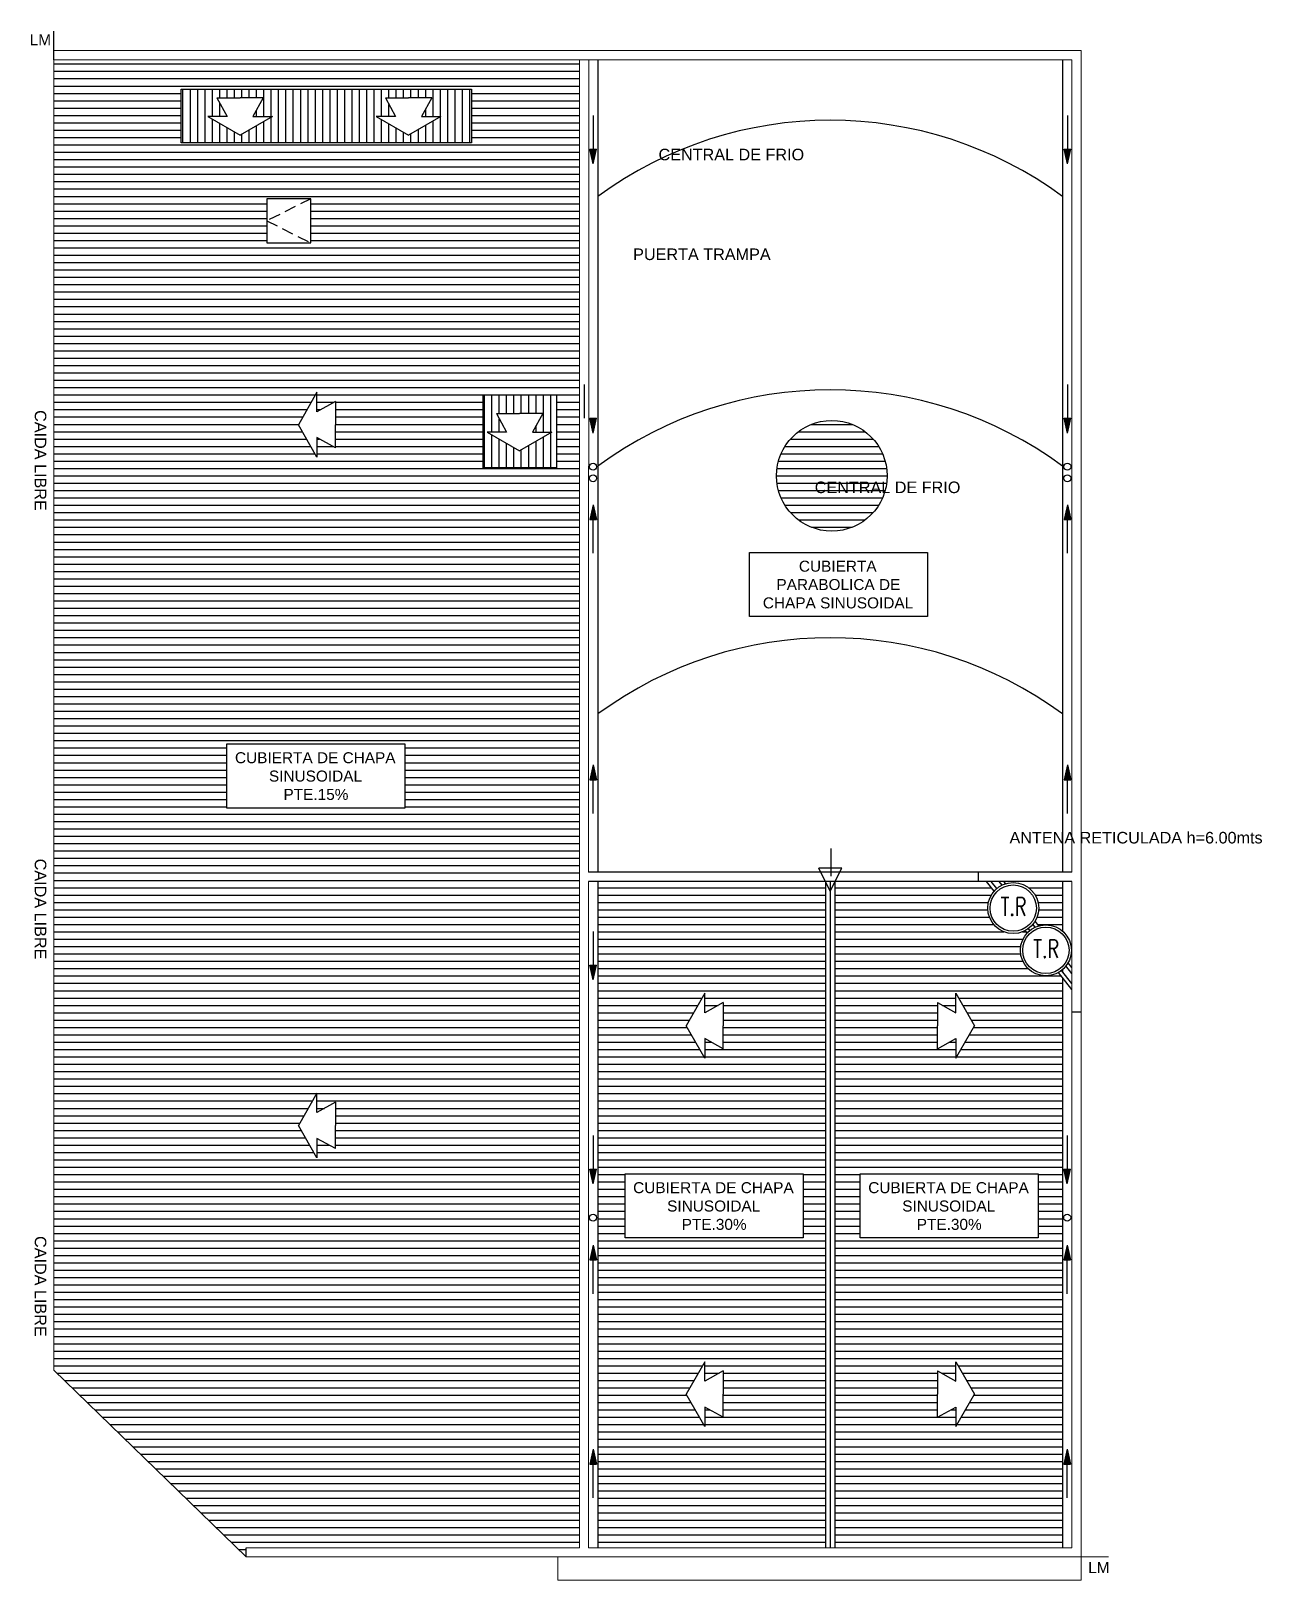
# Model space of a CAD drawing. Header units: millimetres. Extents: x 2448 to 2576, y 1154 to 1321.
# Drawn here: x 2549.1 to 2575.67, y 1193.01 to 1226.44 of the extents above; entities that cross this region are included whole.
import ezdxf
from ezdxf.enums import TextEntityAlignment as Align

# ---------------------------------------------------------------- set-up
doc = ezdxf.new("R2010")
doc.units = ezdxf.units.MM
doc.linetypes.add('HIDDEN', pattern=[0.375, 0.25, -0.125])
doc.linetypes.add('X-REF T19$0$HIDDEN', pattern=[0.375, 0.25, -0.125])
doc.styles.add('Arial', font='arial.ttf', dxfattribs={"height": 0.25})
doc.styles.add('COTAS', font='ROMANS.shx', dxfattribs={"width": 0.7})
doc.styles.get("Standard").update_dxf_attribs({"font": 'arial.ttf'})
doc.styles.add('X-REF T19$0$Arial', font='arial.ttf', dxfattribs={"height": 0.25})
doc.styles.add('X-REF T19$0$COTAS', font='ROMANS.shx', dxfattribs={"width": 0.7})
doc.styles.add('X-REF T19$0$Standard', font='txt')
pattern_1 = [(0, (2571.1552, 1207.47349), (0, 0.15875), [])]
pattern_2 = [(90, (2241.70542, 1029.62468), (-0.15875, 1e-17), [])]

msp = doc.modelspace()

# ---------------------------------------------------------------- texts
at = {"width": 0.7}
for style, p in [('COTAS', (2570.305, 1207.346)), ('X-REF T19$0$COTAS', (2570.305, 1207.346)), ('COTAS', (2571.009, 1206.434)), ('X-REF T19$0$COTAS', (2571.009, 1206.434))]:
    msp.add_text('T.R', height=0.394, dxfattribs=dict(at, style=style)).set_placement(p, align=Align.CENTER)
for s, insert, char_height, width, attachment_point, style in [('CENTRAL DE FRIO', (2565.786, 1223.646), 0.25, 11.71958, 9, 'Arial'), ('CENTRAL DE FRIO', (2565.786, 1223.646), 0.25, 11.71958, 9, 'X-REF T19$0$Arial'), ('PUERTA TRAMPA', (2565.064, 1221.493), 0.25, 11.71958, 9, 'Arial'), ('PUERTA TRAMPA', (2565.064, 1221.493), 0.25, 11.71958, 9, 'X-REF T19$0$Arial'), ('CENTRAL DE FRIO', (2569.158, 1216.463), 0.25, 11.71958, 9, 'Arial'), ('CENTRAL DE FRIO', (2569.158, 1216.463), 0.25, 11.71958, 9, 'X-REF T19$0$Arial'), ('\\pi0.93644;{\\fArial|b0|i0|c0|p34;CUBIERTA \\P\\pi0.45211;PARABOLICA DE \\P\\pi0.15887;CHAPA SINUSOIDAL}', (2564.736, 1215.008), 0.23751, 3.53446, 1, 'X-REF T19$0$Standard'), ('\\pi0.04222;{\\fArial|b0|i0|c0|p34;CUBIERTA DE CHAPA \\P\\pi0.77572;SINUSOIDAL\\P\\pi1.08946;PTE.15%}', (2553.459, 1210.874), 0.23751, 3.53446, 1, 'X-REF T19$0$Standard'), ('ANTENA RETICULADA h=6.00mts', (2575.681, 1208.901), 0.25, 11.71958, 9, 'Arial'), ('ANTENA RETICULADA h=6.00mts', (2575.681, 1208.901), 0.25, 11.71958, 9, 'X-REF T19$0$Arial'), ('\\pi0.04222;{\\fArial|b0|i0|c0|p34;CUBIERTA DE CHAPA \\P\\pi0.77572;SINUSOIDAL\\P\\pi1.08946;PTE.30%}', (2562.053, 1201.594), 0.23751, 3.53446, 1, 'X-REF T19$0$Standard'), ('\\pi0.04222;{\\fArial|b0|i0|c0|p34;CUBIERTA DE CHAPA \\P\\pi0.77572;SINUSOIDAL\\P\\pi1.08946;PTE.30%}', (2567.127, 1201.594), 0.23751, 3.53446, 1, 'X-REF T19$0$Standard'), ('\\pi0.19359;{\\fArial|b0|i0|c0|p34;LM}', (2571.722, 1193.393), 0.23751, 0.79868, 1, 'X-REF T19$0$Standard')]:
    msp.add_mtext(s, dxfattribs=dict(insert=insert, char_height=char_height, width=width, attachment_point=attachment_point, style=style))
at = {"char_height": 0.25, "width": 5.66473, "attachment_point": 9, "rotation": 270}
for insert, style in [((2549.176, 1216.085), 'Arial'), ((2549.176, 1216.085), 'X-REF T19$0$Arial'), ((2549.176, 1206.403), 'Arial'), ((2549.176, 1206.403), 'X-REF T19$0$Arial'), ((2549.176, 1198.258), 'Arial'), ((2549.176, 1198.258), 'X-REF T19$0$Arial')]:
    msp.add_mtext('CAIDA LIBRE', dxfattribs=dict(at, insert=insert, style=style))
at = {"char_height": 0.23751, "attachment_point": 1}
for s, insert, width in [('\\pi0.93644;CUBIERTA \\P\\pi0.45211;PARABOLICA DE \\P\\pi0.15887;CHAPA SINUSOIDAL', (2564.736, 1215.008), 3.53446), ('\\pi0.04222;CUBIERTA DE CHAPA \\P\\pi0.77572;SINUSOIDAL\\P\\pi1.08946;PTE.15%', (2553.459, 1210.874), 3.53446), ('\\pi0.04222;CUBIERTA DE CHAPA \\P\\pi0.77572;SINUSOIDAL\\P\\pi1.08946;PTE.30%', (2562.053, 1201.594), 3.53446), ('\\pi0.04222;CUBIERTA DE CHAPA \\P\\pi0.77572;SINUSOIDAL\\P\\pi1.08946;PTE.30%', (2567.127, 1201.594), 3.53446), ('\\pi0.19359;LM', (2571.722, 1193.393), 0.79868)]:
    msp.add_mtext(s, dxfattribs=dict(at, insert=insert, width=width))

# ---------------------------------------------------------------- blocks, each defined once
blk = doc.blocks.new('Flecha')
for p, q in [((-0.198, 0.352), (0.002, 0.002)), ((-0.198, 0.141), (-0.198, 0.352)), ((-0.398, 0.252), (-0.198, 0.141)), ((-0.398, 0.252), (-0.398, 0.002)), ((-0.398, -0.248), (-0.398, 0.002)), ((-0.198, -0.348), (0.002, 0.002)), ((-0.398, -0.248), (-0.198, -0.138)), ((-0.198, -0.138), (-0.198, -0.348))]:
    blk.add_line(p, q)
blk = doc.blocks.new('A$C04B75F45')
at = {"insert": (-0.16, 0.312), "char_height": 0.23751, "width": 0.79868, "attachment_point": 1}
blk.add_mtext('\\pi0.19359;LM', dxfattribs=at)
blk = doc.blocks.new('A$C70376564')
for p, q in [((0.5, 0.5), (0, 0.5)), ((0.25, 0), (0, 0.5)), ((0.25, 0), (0.5, 0.5))]:
    blk.add_line(p, q)
blk = doc.blocks.new('X-REF T19$0$Flecha')
for p, q in [((-0.198, 0.352), (0.002, 0.002)), ((-0.198, 0.141), (-0.198, 0.352)), ((-0.398, 0.252), (-0.198, 0.141)), ((-0.398, 0.252), (-0.398, 0.002)), ((-0.398, -0.248), (-0.398, 0.002)), ((-0.198, -0.348), (0.002, 0.002)), ((-0.398, -0.248), (-0.198, -0.138)), ((-0.198, -0.138), (-0.198, -0.348))]:
    blk.add_line(p, q)
blk = doc.blocks.new('X-REF T19$0$A$C04B75F45')
at = {"insert": (-0.16, 0.312), "char_height": 0.23751, "width": 0.79868, "attachment_point": 1, "style": 'X-REF T19$0$Standard'}
blk.add_mtext('\\pi0.19359;{\\fArial|b0|i0|c0|p34;LM}', dxfattribs=at)
blk = doc.blocks.new('X-REF T19$0$A$C70376564')
for p, q in [((0.5, 0.5), (0, 0.5)), ((0.25, 0), (0, 0.5)), ((0.25, 0), (0.5, 0.5))]:
    blk.add_line(p, q)

# ---------------------------------------------------------------- hatches: boundary and pattern name
h = msp.add_hatch()
h.set_pattern_fill('LINE', color=8, scale=0.05)
h.set_pattern_definition(pattern_1)
h.paths.add_polyline_path([(2571.365, 1208.084), (2570.299, 1208.06, -0.414214), (2570.849, 1207.51, -0.134242), (2570.773, 1207.23), (2570.854, 1207.127, -0.253672), (2571.365, 1207.012)])
h.paths.add_polyline_path([(2560.937, 1225.819), (2549.595, 1225.819), (2549.595, 1216.224), (2549.595, 1197.536), (2553.744, 1193.507), (2553.744, 1193.705), (2560.937, 1193.705), (2560.937, 1195.334)])
h.paths.add_polyline_path([(2555.67, 1203.319), (2555.67, 1202.819), (2555.67, 1202.319), (2555.27, 1202.54), (2555.27, 1202.119), (2554.87, 1202.819), (2555.27, 1203.519), (2555.27, 1203.097)], flags=16)
h.paths.add_polyline_path([(2557.171, 1209.669), (2553.328, 1209.669), (2553.328, 1211.053), (2557.171, 1211.053)], flags=16)
h.paths.add_polyline_path([(2558.856, 1217.009), (2558.856, 1218.588), (2560.443, 1218.588), (2560.443, 1217.009)], flags=16)
h.paths.add_polyline_path([(2559.643, 1217.382), (2558.943, 1217.782), (2559.364, 1217.782), (2559.143, 1218.182), (2559.643, 1218.182), (2560.143, 1218.182), (2559.921, 1217.782), (2560.343, 1217.782)], flags=0)
h.paths.add_polyline_path([(2555.27, 1217.244), (2554.87, 1217.944), (2555.27, 1218.644), (2555.27, 1218.222), (2555.67, 1218.444), (2555.67, 1217.944), (2555.67, 1217.444), (2555.27, 1217.665)], flags=16)
h.paths.add_polyline_path([(2555.137, 1221.869), (2554.187, 1221.869), (2554.187, 1222.819), (2555.137, 1222.819)], flags=16)
h.paths.add_polyline_path([(2552.338, 1224.025), (2552.338, 1225.189), (2558.607, 1225.189), (2558.607, 1224.025)], flags=16)
h.paths.add_polyline_path([(2557.248, 1224.196), (2556.548, 1224.596), (2556.969, 1224.596), (2556.748, 1224.996), (2557.248, 1224.996), (2557.748, 1224.996), (2557.526, 1224.596), (2557.948, 1224.596)], flags=0)
h.paths.add_polyline_path([(2553.612, 1224.196), (2552.912, 1224.596), (2553.333, 1224.596), (2553.112, 1224.996), (2553.612, 1224.996), (2554.112, 1224.996), (2553.89, 1224.596), (2554.312, 1224.596)], flags=0)
h.paths.add_polyline_path([(2566.25, 1208.076), (2566.246, 1208.084), (2561.335, 1208.084), (2561.335, 1193.705), (2566.25, 1193.705)])
h.paths.add_polyline_path([(2565.766, 1201.773), (2565.766, 1200.389), (2561.922, 1200.389), (2561.922, 1201.773)], flags=16)
h.paths.add_polyline_path([(2563.639, 1204.271), (2563.239, 1204.971), (2563.639, 1205.671), (2563.639, 1205.25), (2564.039, 1205.471), (2564.039, 1204.971), (2564.039, 1204.471), (2563.639, 1204.693)], flags=16)
h.paths.add_polyline_path([(2563.639, 1197.72), (2563.639, 1197.298), (2564.039, 1197.52), (2564.039, 1197.02), (2564.039, 1196.52), (2563.639, 1196.741), (2563.639, 1196.32), (2563.239, 1197.02)], flags=16)
h.paths.add_polyline_path([(2571.365, 1206.005), (2571.275, 1206.119, -0.574756), (2570.453, 1206.598, -0.189661), (2570.601, 1206.973), (2570.559, 1207.025, -0.567044), (2569.749, 1207.51, -0.183642), (2569.888, 1207.875), (2569.723, 1208.084), (2566.456, 1208.084), (2566.45, 1208.072), (2566.45, 1193.705), (2571.365, 1193.705)])
h.paths.add_polyline_path([(2570.84, 1201.773), (2570.84, 1200.389), (2566.996, 1200.389), (2566.996, 1201.773)], flags=16)
h.paths.add_polyline_path([(2568.661, 1204.471), (2568.661, 1204.971), (2568.661, 1205.471), (2569.061, 1205.25), (2569.061, 1205.671), (2569.461, 1204.971), (2569.061, 1204.271), (2569.061, 1204.693)], flags=16)
h.paths.add_polyline_path([(2569.061, 1197.72), (2569.461, 1197.02), (2569.061, 1196.32), (2569.061, 1196.741), (2568.661, 1196.52), (2568.661, 1197.02), (2568.661, 1197.52), (2569.061, 1197.298)], flags=16)
h.paths.add_polyline_path([(2567.577, 1216.84, 1), (2565.19, 1216.84, 1)])
h.paths.add_polyline_path([(2557.359, 1216.331), (2560.627, 1216.331), (2560.627, 1216.846), (2557.359, 1216.846)], flags=24)
h.paths.add_polyline_path([(2553.987, 1223.514), (2557.255, 1223.514), (2557.255, 1224.029), (2553.987, 1224.029)], flags=24)
h.paths.add_polyline_path([(2553.255, 1221.361), (2556.349, 1221.361), (2556.349, 1221.876), (2553.255, 1221.876)], flags=24)
h.paths.add_polyline_path([(2553.425, 1209.703), (2557.01, 1209.703), (2557.01, 1210.992), (2553.425, 1210.992)], flags=8)
h.paths.add_polyline_path([(2562.019, 1200.423), (2565.605, 1200.423), (2565.605, 1201.712), (2562.019, 1201.712)], flags=8)
h.paths.add_polyline_path([(2567.094, 1200.423), (2570.679, 1200.423), (2570.679, 1201.712), (2567.094, 1201.712)], flags=8)
h = msp.add_hatch()
h.set_pattern_fill('LINE', color=8, scale=0.05)
h.set_pattern_definition(pattern_1)
h.paths.add_polyline_path([(2571.365, 1208.084), (2570.299, 1208.06, -0.414214), (2570.849, 1207.51, -0.134242), (2570.773, 1207.23), (2570.854, 1207.127, -0.253672), (2571.365, 1207.012)])
h.paths.add_polyline_path([(2560.937, 1225.819), (2549.595, 1225.819), (2549.595, 1216.224), (2549.595, 1197.536), (2553.744, 1193.507), (2553.744, 1193.705), (2560.937, 1193.705), (2560.937, 1195.334)])
h.paths.add_polyline_path([(2555.67, 1203.319), (2555.67, 1202.819), (2555.67, 1202.319), (2555.27, 1202.54), (2555.27, 1202.119), (2554.87, 1202.819), (2555.27, 1203.519), (2555.27, 1203.097)], flags=16)
h.paths.add_polyline_path([(2557.171, 1209.669), (2553.328, 1209.669), (2553.328, 1211.053), (2557.171, 1211.053)], flags=16)
h.paths.add_polyline_path([(2558.856, 1217.009), (2558.856, 1218.588), (2560.443, 1218.588), (2560.443, 1217.009)], flags=16)
h.paths.add_polyline_path([(2559.643, 1217.382), (2558.943, 1217.782), (2559.364, 1217.782), (2559.143, 1218.182), (2559.643, 1218.182), (2560.143, 1218.182), (2559.921, 1217.782), (2560.343, 1217.782)], flags=0)
h.paths.add_polyline_path([(2555.27, 1217.244), (2554.87, 1217.944), (2555.27, 1218.644), (2555.27, 1218.222), (2555.67, 1218.444), (2555.67, 1217.944), (2555.67, 1217.444), (2555.27, 1217.665)], flags=16)
h.paths.add_polyline_path([(2555.137, 1221.869), (2554.187, 1221.869), (2554.187, 1222.819), (2555.137, 1222.819)], flags=16)
h.paths.add_polyline_path([(2552.338, 1224.025), (2552.338, 1225.189), (2558.607, 1225.189), (2558.607, 1224.025)], flags=16)
h.paths.add_polyline_path([(2557.248, 1224.196), (2556.548, 1224.596), (2556.969, 1224.596), (2556.748, 1224.996), (2557.248, 1224.996), (2557.748, 1224.996), (2557.526, 1224.596), (2557.948, 1224.596)], flags=0)
h.paths.add_polyline_path([(2553.612, 1224.196), (2552.912, 1224.596), (2553.333, 1224.596), (2553.112, 1224.996), (2553.612, 1224.996), (2554.112, 1224.996), (2553.89, 1224.596), (2554.312, 1224.596)], flags=0)
h.paths.add_polyline_path([(2566.25, 1208.076), (2566.246, 1208.084), (2561.335, 1208.084), (2561.335, 1193.705), (2566.25, 1193.705)])
h.paths.add_polyline_path([(2565.766, 1201.773), (2565.766, 1200.389), (2561.922, 1200.389), (2561.922, 1201.773)], flags=16)
h.paths.add_polyline_path([(2563.639, 1204.271), (2563.239, 1204.971), (2563.639, 1205.671), (2563.639, 1205.25), (2564.039, 1205.471), (2564.039, 1204.971), (2564.039, 1204.471), (2563.639, 1204.693)], flags=16)
h.paths.add_polyline_path([(2563.639, 1197.72), (2563.639, 1197.298), (2564.039, 1197.52), (2564.039, 1197.02), (2564.039, 1196.52), (2563.639, 1196.741), (2563.639, 1196.32), (2563.239, 1197.02)], flags=16)
h.paths.add_polyline_path([(2571.365, 1206.005), (2571.275, 1206.119, -0.574756), (2570.453, 1206.598, -0.189661), (2570.601, 1206.973), (2570.559, 1207.025, -0.567044), (2569.749, 1207.51, -0.183642), (2569.888, 1207.875), (2569.723, 1208.084), (2566.456, 1208.084), (2566.45, 1208.072), (2566.45, 1193.705), (2571.365, 1193.705)])
h.paths.add_polyline_path([(2570.84, 1201.773), (2570.84, 1200.389), (2566.996, 1200.389), (2566.996, 1201.773)], flags=16)
h.paths.add_polyline_path([(2568.661, 1204.471), (2568.661, 1204.971), (2568.661, 1205.471), (2569.061, 1205.25), (2569.061, 1205.671), (2569.461, 1204.971), (2569.061, 1204.271), (2569.061, 1204.693)], flags=16)
h.paths.add_polyline_path([(2569.061, 1197.72), (2569.461, 1197.02), (2569.061, 1196.32), (2569.061, 1196.741), (2568.661, 1196.52), (2568.661, 1197.02), (2568.661, 1197.52), (2569.061, 1197.298)], flags=16)
h.paths.add_polyline_path([(2567.577, 1216.84, 1), (2565.19, 1216.84, 1)])
h.paths.add_polyline_path([(2557.359, 1216.331), (2560.627, 1216.331), (2560.627, 1216.846), (2557.359, 1216.846)], flags=24)
h.paths.add_polyline_path([(2553.987, 1223.514), (2557.255, 1223.514), (2557.255, 1224.029), (2553.987, 1224.029)], flags=24)
h.paths.add_polyline_path([(2553.255, 1221.361), (2556.349, 1221.361), (2556.349, 1221.876), (2553.255, 1221.876)], flags=24)
h.paths.add_polyline_path([(2553.425, 1209.703), (2557.01, 1209.703), (2557.01, 1210.992), (2553.425, 1210.992)], flags=8)
h.paths.add_polyline_path([(2562.019, 1200.423), (2565.605, 1200.423), (2565.605, 1201.712), (2562.019, 1201.712)], flags=8)
h.paths.add_polyline_path([(2567.094, 1200.423), (2570.679, 1200.423), (2570.679, 1201.712), (2567.094, 1201.712)], flags=8)
h = msp.add_hatch()
h.set_pattern_fill('LINE', scale=0.05, angle=90)
h.set_pattern_definition(pattern_2)
h.paths.add_polyline_path([(2558.607, 1224.025), (2558.607, 1225.189), (2552.338, 1225.189), (2552.338, 1224.025)])
h.paths.add_polyline_path([(2556.548, 1224.596), (2556.969, 1224.596), (2556.748, 1224.996), (2557.248, 1224.996), (2557.748, 1224.996), (2557.526, 1224.596), (2557.948, 1224.596), (2557.248, 1224.196)], flags=16)
h.paths.add_polyline_path([(2554.312, 1224.596), (2553.612, 1224.196), (2552.912, 1224.596), (2553.333, 1224.596), (2553.112, 1224.996), (2553.612, 1224.996), (2554.112, 1224.996), (2553.89, 1224.596)], flags=16)
h.paths.add_polyline_path([(2558.856, 1218.588), (2558.856, 1217.009), (2560.443, 1217.009), (2560.443, 1218.588)])
h.paths.add_polyline_path([(2559.643, 1218.182), (2560.143, 1218.182), (2559.921, 1217.782), (2560.343, 1217.782), (2559.643, 1217.382), (2558.943, 1217.782), (2559.364, 1217.782), (2559.143, 1218.182)], flags=16)
h = msp.add_hatch()
h.set_pattern_fill('LINE', scale=0.05, angle=90)
h.set_pattern_definition(pattern_2)
h.paths.add_polyline_path([(2558.607, 1225.189), (2552.338, 1225.189), (2552.338, 1224.025), (2558.607, 1224.025)])
h.paths.add_polyline_path([(2556.548, 1224.596), (2556.969, 1224.596), (2556.748, 1224.996), (2557.248, 1224.996), (2557.748, 1224.996), (2557.526, 1224.596), (2557.948, 1224.596), (2557.248, 1224.196)], flags=16)
h.paths.add_polyline_path([(2554.312, 1224.596), (2553.612, 1224.196), (2552.912, 1224.596), (2553.333, 1224.596), (2553.112, 1224.996), (2553.612, 1224.996), (2554.112, 1224.996), (2553.89, 1224.596)], flags=16)
h.paths.add_polyline_path([(2560.443, 1218.588), (2558.856, 1218.588), (2558.856, 1217.009), (2560.443, 1217.009)])
h.paths.add_polyline_path([(2559.643, 1218.182), (2560.143, 1218.182), (2559.921, 1217.782), (2560.343, 1217.782), (2559.643, 1217.382), (2558.943, 1217.782), (2559.364, 1217.782), (2559.143, 1218.182)], flags=16)
h = msp.add_hatch(color=256)
h.dxf.hatch_style = 1
h.set_gradient(color1=(255, 255, 255), tint=1)
h.paths.add_polyline_path([(2561.16, 1223.891), (2561.232, 1223.573), (2561.305, 1223.891)])
h = msp.add_hatch(color=256)
h.dxf.hatch_style = 1
h.set_gradient(color1=(255, 255, 255), tint=1)
h.paths.add_polyline_path([(2561.16, 1223.891), (2561.232, 1223.573), (2561.305, 1223.891)])
h = msp.add_hatch(color=256)
h.dxf.hatch_style = 1
h.set_gradient(color1=(255, 255, 255), tint=1)
h.paths.add_polyline_path([(2571.399, 1223.891), (2571.472, 1223.573), (2571.544, 1223.891)])
h = msp.add_hatch(color=256)
h.dxf.hatch_style = 1
h.set_gradient(color1=(255, 255, 255), tint=1)
h.paths.add_polyline_path([(2571.399, 1223.891), (2571.472, 1223.573), (2571.544, 1223.891)])
h = msp.add_hatch(color=256)
h.dxf.hatch_style = 1
h.set_gradient(color1=(255, 255, 255), tint=1)
h.paths.add_polyline_path([(2561.16, 1218.082), (2561.232, 1217.764), (2561.305, 1218.082)])
h = msp.add_hatch(color=256)
h.dxf.hatch_style = 1
h.set_gradient(color1=(255, 255, 255), tint=1)
h.paths.add_polyline_path([(2561.16, 1218.082), (2561.232, 1217.764), (2561.305, 1218.082)])
h = msp.add_hatch(color=256)
h.dxf.hatch_style = 1
h.set_gradient(color1=(255, 255, 255), tint=1)
h.paths.add_polyline_path([(2571.399, 1218.082), (2571.472, 1217.764), (2571.544, 1218.082)])
h = msp.add_hatch(color=256)
h.dxf.hatch_style = 1
h.set_gradient(color1=(255, 255, 255), tint=1)
h.paths.add_polyline_path([(2571.399, 1218.082), (2571.472, 1217.764), (2571.544, 1218.082)])
h = msp.add_hatch(color=256)
h.dxf.hatch_style = 1
h.set_gradient(color1=(255, 255, 255), tint=1)
h.paths.add_polyline_path([(2561.305, 1215.897), (2561.232, 1216.215), (2561.16, 1215.897)])
h = msp.add_hatch(color=256)
h.dxf.hatch_style = 1
h.set_gradient(color1=(255, 255, 255), tint=1)
h.paths.add_polyline_path([(2561.305, 1215.897), (2561.232, 1216.215), (2561.16, 1215.897)])
h = msp.add_hatch(color=256)
h.dxf.hatch_style = 1
h.set_gradient(color1=(255, 255, 255), tint=1)
h.paths.add_polyline_path([(2571.544, 1215.897), (2571.472, 1216.215), (2571.399, 1215.897)])
h = msp.add_hatch(color=256)
h.dxf.hatch_style = 1
h.set_gradient(color1=(255, 255, 255), tint=1)
h.paths.add_polyline_path([(2571.544, 1215.897), (2571.472, 1216.215), (2571.399, 1215.897)])
h = msp.add_hatch(color=256)
h.dxf.hatch_style = 1
h.set_gradient(color1=(255, 255, 255), tint=1)
h.paths.add_polyline_path([(2561.305, 1210.281), (2561.232, 1210.599), (2561.16, 1210.281)])
h = msp.add_hatch(color=256)
h.dxf.hatch_style = 1
h.set_gradient(color1=(255, 255, 255), tint=1)
h.paths.add_polyline_path([(2561.305, 1210.281), (2561.232, 1210.599), (2561.16, 1210.281)])
h = msp.add_hatch(color=256)
h.dxf.hatch_style = 1
h.set_gradient(color1=(255, 255, 255), tint=1)
h.paths.add_polyline_path([(2571.544, 1210.281), (2571.472, 1210.599), (2571.399, 1210.281)])
h = msp.add_hatch(color=256)
h.dxf.hatch_style = 1
h.set_gradient(color1=(255, 255, 255), tint=1)
h.paths.add_polyline_path([(2571.544, 1210.281), (2571.472, 1210.599), (2571.399, 1210.281)])
h = msp.add_hatch(color=256)
h.dxf.hatch_style = 1
h.set_gradient(color1=(255, 255, 255), tint=1)
h.paths.add_polyline_path([(2561.16, 1206.28), (2561.232, 1205.962), (2561.305, 1206.28)])
h = msp.add_hatch(color=256)
h.dxf.hatch_style = 1
h.set_gradient(color1=(255, 255, 255), tint=1)
h.paths.add_polyline_path([(2561.16, 1206.28), (2561.232, 1205.962), (2561.305, 1206.28)])
h = msp.add_hatch(color=256)
h.dxf.hatch_style = 1
h.set_gradient(color1=(255, 255, 255), tint=1)
h.paths.add_polyline_path([(2561.16, 1201.875), (2561.232, 1201.557), (2561.305, 1201.875)])
h = msp.add_hatch(color=256)
h.dxf.hatch_style = 1
h.set_gradient(color1=(255, 255, 255), tint=1)
h.paths.add_polyline_path([(2561.16, 1201.875), (2561.232, 1201.557), (2561.305, 1201.875)])
h = msp.add_hatch(color=256)
h.dxf.hatch_style = 1
h.set_gradient(color1=(255, 255, 255), tint=1)
h.paths.add_polyline_path([(2571.393, 1201.875), (2571.465, 1201.557), (2571.538, 1201.875)])
h = msp.add_hatch(color=256)
h.dxf.hatch_style = 1
h.set_gradient(color1=(255, 255, 255), tint=1)
h.paths.add_polyline_path([(2571.393, 1201.875), (2571.465, 1201.557), (2571.538, 1201.875)])
h = msp.add_hatch(color=256)
h.dxf.hatch_style = 1
h.set_gradient(color1=(255, 255, 255), tint=1)
h.paths.add_polyline_path([(2561.305, 1199.915), (2561.232, 1200.233), (2561.16, 1199.915)])
h = msp.add_hatch(color=256)
h.dxf.hatch_style = 1
h.set_gradient(color1=(255, 255, 255), tint=1)
h.paths.add_polyline_path([(2561.305, 1199.915), (2561.232, 1200.233), (2561.16, 1199.915)])
h = msp.add_hatch(color=256)
h.dxf.hatch_style = 1
h.set_gradient(color1=(255, 255, 255), tint=1)
h.paths.add_polyline_path([(2571.538, 1199.915), (2571.465, 1200.233), (2571.393, 1199.915)])
h = msp.add_hatch(color=256)
h.dxf.hatch_style = 1
h.set_gradient(color1=(255, 255, 255), tint=1)
h.paths.add_polyline_path([(2571.538, 1199.915), (2571.465, 1200.233), (2571.393, 1199.915)])
h = msp.add_hatch(color=256)
h.dxf.hatch_style = 1
h.set_gradient(color1=(255, 255, 255), tint=1)
h.paths.add_polyline_path([(2561.305, 1195.51), (2561.232, 1195.828), (2561.16, 1195.51)])
h = msp.add_hatch(color=256)
h.dxf.hatch_style = 1
h.set_gradient(color1=(255, 255, 255), tint=1)
h.paths.add_polyline_path([(2561.305, 1195.51), (2561.232, 1195.828), (2561.16, 1195.51)])
h = msp.add_hatch(color=256)
h.dxf.hatch_style = 1
h.set_gradient(color1=(255, 255, 255), tint=1)
h.paths.add_polyline_path([(2571.538, 1195.51), (2571.465, 1195.828), (2571.393, 1195.51)])
h = msp.add_hatch(color=256)
h.dxf.hatch_style = 1
h.set_gradient(color1=(255, 255, 255), tint=1)
h.paths.add_polyline_path([(2571.538, 1195.51), (2571.465, 1195.828), (2571.393, 1195.51)])

# ---------------------------------------------------------------- linework, layer by layer
at = {"lineweight": 13}
for p, q in [((2549.595, 1226.441), (2549.595, 1197.536)), ((2549.595, 1226.441), (2549.595, 1216.224)), ((2549.595, 1226.441), (2549.595, 1197.536)), ((2549.595, 1226.441), (2549.595, 1216.224)), ((2571.764, 1226.017), (2549.595, 1226.017)), ((2571.764, 1226.017), (2549.595, 1226.017)), ((2571.565, 1225.819), (2549.595, 1225.819)), ((2571.565, 1225.819), (2549.595, 1225.819)), ((2560.937, 1225.819), (2560.937, 1198.75)), ((2560.937, 1225.819), (2560.937, 1193.705)), ((2560.937, 1225.819), (2560.937, 1198.75)), ((2560.937, 1225.819), (2560.937, 1193.705)), ((2561.136, 1225.819), (2561.135, 1208.284)), ((2561.136, 1225.819), (2561.135, 1208.284)), ((2571.565, 1208.284), (2571.565, 1225.819)), ((2571.565, 1208.284), (2571.565, 1225.819)), ((2571.764, 1193.007), (2571.764, 1226.017)), ((2571.764, 1193.007), (2571.764, 1226.017)), ((2561.135, 1208.084), (2561.135, 1193.705)), ((2561.135, 1208.084), (2561.135, 1207.075)), ((2561.135, 1208.084), (2561.135, 1193.705)), ((2561.135, 1208.084), (2561.135, 1207.075)), ((2571.565, 1193.705), (2571.565, 1208.084)), ((2571.565, 1193.705), (2571.565, 1208.084)), ((2560.937, 1198.65), (2560.937, 1197.147)), ((2560.937, 1198.65), (2560.937, 1197.147)), ((2549.595, 1197.536), (2553.744, 1193.507)), ((2549.595, 1197.536), (2553.744, 1193.507)), ((2560.937, 1195.334), (2560.937, 1193.705)), ((2560.937, 1195.334), (2560.937, 1193.705)), ((2561.135, 1195.334), (2561.135, 1193.705)), ((2561.135, 1195.334), (2561.135, 1193.705)), ((2553.744, 1193.705), (2560.937, 1193.705)), ((2553.744, 1193.705), (2560.937, 1193.705)), ((2555.169, 1193.705), (2558.041, 1193.705)), ((2555.169, 1193.705), (2558.041, 1193.705)), ((2558.14, 1193.705), (2560.937, 1193.705)), ((2558.14, 1193.705), (2560.937, 1193.705)), ((2561.135, 1193.705), (2561.589, 1193.705)), ((2561.135, 1193.705), (2571.565, 1193.705)), ((2561.135, 1193.705), (2561.589, 1193.705)), ((2561.135, 1193.705), (2571.565, 1193.705)), ((2553.744, 1193.507), (2559.35, 1193.507)), ((2553.744, 1193.507), (2572.357, 1193.507)), ((2553.744, 1193.507), (2559.35, 1193.507)), ((2553.744, 1193.507), (2572.357, 1193.507)), ((2559.35, 1193.507), (2561.589, 1193.507)), ((2559.35, 1193.507), (2561.589, 1193.507)), ((2560.469, 1193.507), (2560.469, 1193.007)), ((2560.469, 1193.507), (2560.469, 1193.007)), ((2560.469, 1193.007), (2571.764, 1193.007)), ((2560.469, 1193.007), (2571.764, 1193.007))]:
    msp.add_line(p, q, dxfattribs=at)
for p, q in [((2549.595, 1225.819), (2549.595, 1226.441)), ((2549.595, 1225.819), (2549.595, 1226.441)), ((2561.335, 1225.819), (2561.335, 1208.284)), ((2561.335, 1225.819), (2561.335, 1208.284)), ((2571.365, 1225.819), (2571.365, 1208.284)), ((2571.365, 1225.819), (2571.365, 1208.284)), ((2561.232, 1224.619), (2561.232, 1223.891)), ((2561.232, 1224.619), (2561.232, 1223.891)), ((2571.472, 1224.619), (2571.472, 1223.891)), ((2571.472, 1224.619), (2571.472, 1223.891)), ((2561.232, 1223.573), (2561.16, 1223.891)), ((2561.16, 1223.891), (2561.305, 1223.891)), ((2561.232, 1223.573), (2561.16, 1223.891)), ((2561.16, 1223.891), (2561.305, 1223.891)), ((2561.232, 1223.573), (2561.305, 1223.891)), ((2561.232, 1223.573), (2561.305, 1223.891)), ((2571.472, 1223.573), (2571.399, 1223.891)), ((2571.399, 1223.891), (2571.544, 1223.891)), ((2571.472, 1223.573), (2571.399, 1223.891)), ((2571.399, 1223.891), (2571.544, 1223.891)), ((2571.472, 1223.573), (2571.544, 1223.891)), ((2571.472, 1223.573), (2571.544, 1223.891)), ((2555.137, 1222.819), (2554.187, 1222.819)), ((2554.187, 1222.819), (2554.187, 1221.869)), ((2555.137, 1222.819), (2554.187, 1222.819)), ((2554.187, 1222.819), (2554.187, 1221.869)), ((2555.137, 1221.869), (2555.137, 1222.819)), ((2555.137, 1221.869), (2555.137, 1222.819)), ((2554.187, 1221.869), (2555.137, 1221.869)), ((2554.187, 1221.869), (2555.137, 1221.869)), ((2561.039, 1218.811), (2561.039, 1218.082)), ((2561.039, 1218.811), (2561.039, 1218.082)), ((2571.472, 1218.811), (2571.472, 1218.082)), ((2571.472, 1218.811), (2571.472, 1218.082)), ((2561.232, 1217.764), (2561.16, 1218.082)), ((2561.16, 1218.082), (2561.305, 1218.082)), ((2561.232, 1217.764), (2561.16, 1218.082)), ((2561.16, 1218.082), (2561.305, 1218.082)), ((2561.232, 1217.764), (2561.305, 1218.082)), ((2561.232, 1217.764), (2561.305, 1218.082)), ((2571.472, 1217.764), (2571.399, 1218.082)), ((2571.399, 1218.082), (2571.544, 1218.082)), ((2571.472, 1217.764), (2571.399, 1218.082)), ((2571.399, 1218.082), (2571.544, 1218.082)), ((2571.472, 1217.764), (2571.544, 1218.082)), ((2571.472, 1217.764), (2571.544, 1218.082)), ((2561.232, 1216.215), (2561.16, 1215.897)), ((2561.232, 1216.215), (2561.16, 1215.897)), ((2561.232, 1216.215), (2561.305, 1215.897)), ((2561.232, 1216.215), (2561.305, 1215.897)), ((2571.472, 1216.215), (2571.399, 1215.897)), ((2571.472, 1216.215), (2571.399, 1215.897)), ((2571.472, 1216.215), (2571.544, 1215.897)), ((2571.472, 1216.215), (2571.544, 1215.897)), ((2561.16, 1215.897), (2561.305, 1215.897)), ((2561.16, 1215.897), (2561.305, 1215.897)), ((2561.232, 1215.169), (2561.232, 1215.897)), ((2561.232, 1215.169), (2561.232, 1215.897)), ((2571.399, 1215.897), (2571.544, 1215.897)), ((2571.399, 1215.897), (2571.544, 1215.897)), ((2571.472, 1215.169), (2571.472, 1215.897)), ((2571.472, 1215.169), (2571.472, 1215.897)), ((2561.232, 1210.599), (2561.16, 1210.281)), ((2561.232, 1210.599), (2561.16, 1210.281)), ((2561.232, 1210.599), (2561.305, 1210.281)), ((2561.232, 1210.599), (2561.305, 1210.281)), ((2571.472, 1210.599), (2571.399, 1210.281)), ((2571.472, 1210.599), (2571.399, 1210.281)), ((2571.472, 1210.599), (2571.544, 1210.281)), ((2571.472, 1210.599), (2571.544, 1210.281)), ((2561.16, 1210.281), (2561.305, 1210.281)), ((2561.16, 1210.281), (2561.305, 1210.281)), ((2561.232, 1209.553), (2561.232, 1210.281)), ((2561.232, 1209.553), (2561.232, 1210.281)), ((2571.399, 1210.281), (2571.544, 1210.281)), ((2571.399, 1210.281), (2571.544, 1210.281)), ((2571.472, 1209.553), (2571.472, 1210.281)), ((2571.472, 1209.553), (2571.472, 1210.281)), ((2566.364, 1208.796), (2566.364, 1208.197)), ((2566.364, 1208.796), (2566.364, 1208.197)), ((2571.565, 1208.284), (2561.135, 1208.284)), ((2571.565, 1208.284), (2561.135, 1208.284)), ((2571.565, 1208.084), (2561.135, 1208.084)), ((2571.565, 1208.084), (2561.135, 1208.084)), ((2561.335, 1208.084), (2561.335, 1193.705)), ((2561.335, 1208.084), (2561.335, 1193.705)), ((2566.25, 1208.084), (2566.25, 1193.705)), ((2566.25, 1208.084), (2566.25, 1193.705)), ((2566.35, 1208.084), (2566.35, 1193.705)), ((2566.35, 1208.084), (2566.35, 1193.705)), ((2566.45, 1208.084), (2566.45, 1193.705)), ((2566.45, 1208.084), (2566.45, 1193.705)), ((2569.55, 1208.084), (2569.55, 1208.284)), ((2569.55, 1208.084), (2569.55, 1208.284)), ((2569.888, 1207.875), (2569.723, 1208.084)), ((2569.888, 1207.875), (2569.723, 1208.084)), ((2569.946, 1207.931), (2569.825, 1208.084)), ((2569.946, 1207.931), (2569.825, 1208.084)), ((2570.059, 1208.005), (2569.996, 1208.084)), ((2570.059, 1208.005), (2569.996, 1208.084)), ((2570.137, 1208.035), (2570.098, 1208.084)), ((2570.137, 1208.035), (2570.098, 1208.084)), ((2571.365, 1208.084), (2571.365, 1207.012)), ((2571.365, 1208.084), (2571.365, 1207.012)), ((2561.232, 1207.008), (2561.232, 1206.28)), ((2561.232, 1207.008), (2561.232, 1206.28)), ((2570.601, 1206.973), (2570.559, 1207.025)), ((2570.601, 1206.973), (2570.559, 1207.025)), ((2570.66, 1207.027), (2570.627, 1207.069)), ((2570.66, 1207.027), (2570.627, 1207.069)), ((2570.775, 1207.098), (2570.725, 1207.162)), ((2570.775, 1207.098), (2570.725, 1207.162)), ((2570.854, 1207.127), (2570.773, 1207.23)), ((2570.854, 1207.127), (2570.773, 1207.23)), ((2571.565, 1206.226), (2571.483, 1206.33)), ((2571.565, 1206.226), (2571.483, 1206.33)), ((2561.232, 1205.962), (2561.16, 1206.28)), ((2561.16, 1206.28), (2561.305, 1206.28)), ((2561.232, 1205.962), (2561.16, 1206.28)), ((2561.16, 1206.28), (2561.305, 1206.28)), ((2561.232, 1205.962), (2561.305, 1206.28)), ((2561.232, 1205.962), (2561.305, 1206.28)), ((2571.565, 1205.751), (2571.275, 1206.119)), ((2571.565, 1205.751), (2571.275, 1206.119)), ((2571.565, 1205.88), (2571.341, 1206.164)), ((2571.565, 1205.88), (2571.341, 1206.164)), ((2571.365, 1206.184), (2571.365, 1206.134)), ((2571.365, 1206.184), (2571.365, 1206.134)), ((2571.365, 1206.005), (2571.365, 1193.705)), ((2571.365, 1206.005), (2571.365, 1193.705)), ((2571.565, 1206.097), (2571.437, 1206.26)), ((2571.565, 1206.097), (2571.437, 1206.26)), ((2571.565, 1205.268), (2571.764, 1205.268)), ((2571.565, 1205.268), (2571.764, 1205.268)), ((2561.232, 1202.603), (2561.232, 1201.875)), ((2561.232, 1202.603), (2561.232, 1201.875)), ((2571.465, 1202.603), (2571.465, 1201.875)), ((2571.465, 1202.603), (2571.465, 1201.875)), ((2561.232, 1201.557), (2561.16, 1201.875)), ((2561.16, 1201.875), (2561.305, 1201.875)), ((2561.232, 1201.557), (2561.16, 1201.875)), ((2561.16, 1201.875), (2561.305, 1201.875)), ((2561.232, 1201.557), (2561.305, 1201.875)), ((2561.232, 1201.557), (2561.305, 1201.875)), ((2571.465, 1201.557), (2571.393, 1201.875)), ((2571.393, 1201.875), (2571.538, 1201.875)), ((2571.465, 1201.557), (2571.393, 1201.875)), ((2571.393, 1201.875), (2571.538, 1201.875)), ((2571.465, 1201.557), (2571.538, 1201.875)), ((2571.465, 1201.557), (2571.538, 1201.875)), ((2561.232, 1200.233), (2561.16, 1199.915)), ((2561.232, 1200.233), (2561.16, 1199.915)), ((2561.232, 1200.233), (2561.305, 1199.915)), ((2561.232, 1200.233), (2561.305, 1199.915)), ((2571.465, 1200.233), (2571.393, 1199.915)), ((2571.465, 1200.233), (2571.393, 1199.915)), ((2571.465, 1200.233), (2571.538, 1199.915)), ((2571.465, 1200.233), (2571.538, 1199.915)), ((2561.16, 1199.915), (2561.305, 1199.915)), ((2561.16, 1199.915), (2561.305, 1199.915)), ((2561.232, 1199.186), (2561.232, 1199.915)), ((2561.232, 1199.186), (2561.232, 1199.915)), ((2571.393, 1199.915), (2571.538, 1199.915)), ((2571.393, 1199.915), (2571.538, 1199.915)), ((2571.465, 1199.186), (2571.465, 1199.915)), ((2571.465, 1199.186), (2571.465, 1199.915)), ((2561.232, 1195.828), (2561.16, 1195.51)), ((2561.232, 1195.828), (2561.16, 1195.51)), ((2561.232, 1195.828), (2561.305, 1195.51)), ((2561.232, 1195.828), (2561.305, 1195.51)), ((2571.465, 1195.828), (2571.393, 1195.51)), ((2571.465, 1195.828), (2571.393, 1195.51)), ((2571.465, 1195.828), (2571.538, 1195.51)), ((2571.465, 1195.828), (2571.538, 1195.51)), ((2561.16, 1195.51), (2561.305, 1195.51)), ((2561.16, 1195.51), (2561.305, 1195.51)), ((2561.232, 1194.781), (2561.232, 1195.51)), ((2561.232, 1194.781), (2561.232, 1195.51)), ((2571.393, 1195.51), (2571.538, 1195.51)), ((2571.393, 1195.51), (2571.538, 1195.51)), ((2571.465, 1194.781), (2571.465, 1195.51)), ((2571.465, 1194.781), (2571.465, 1195.51)), ((2553.744, 1193.507), (2553.744, 1193.705)), ((2553.744, 1193.507), (2553.744, 1193.705))]:
    msp.add_line(p, q)
at = {"linetype": 'HIDDEN'}
for p, q in [((2555.137, 1222.819), (2554.187, 1222.344)), ((2554.187, 1222.344), (2555.137, 1221.869))]:
    msp.add_line(p, q, dxfattribs=at)
at = {"linetype": 'X-REF T19$0$HIDDEN'}
for p, q in [((2555.137, 1222.819), (2554.187, 1222.344)), ((2554.187, 1222.344), (2555.137, 1221.869))]:
    msp.add_line(p, q, dxfattribs=at)
for points in [[(2552.338, 1225.189), (2558.607, 1225.189), (2558.607, 1224.025), (2552.338, 1224.025)], [(2552.338, 1225.189), (2558.607, 1225.189), (2558.607, 1224.025), (2552.338, 1224.025)], [(2558.856, 1218.588), (2560.443, 1218.588), (2560.443, 1217.009), (2558.856, 1217.009)], [(2558.856, 1218.588), (2560.443, 1218.588), (2560.443, 1217.009), (2558.856, 1217.009)], [(2564.605, 1215.187), (2568.448, 1215.187), (2568.448, 1213.803), (2564.605, 1213.803)], [(2564.605, 1215.187), (2568.448, 1215.187), (2568.448, 1213.803), (2564.605, 1213.803)], [(2553.328, 1211.053), (2557.171, 1211.053), (2557.171, 1209.669), (2553.328, 1209.669)], [(2553.328, 1211.053), (2557.171, 1211.053), (2557.171, 1209.669), (2553.328, 1209.669)], [(2561.922, 1201.773), (2565.766, 1201.773), (2565.766, 1200.389), (2561.922, 1200.389)], [(2561.922, 1201.773), (2565.766, 1201.773), (2565.766, 1200.389), (2561.922, 1200.389)], [(2566.996, 1201.773), (2570.84, 1201.773), (2570.84, 1200.389), (2566.996, 1200.389)], [(2566.996, 1201.773), (2570.84, 1201.773), (2570.84, 1200.389), (2566.996, 1200.389)]]:
    msp.add_lwpolyline(points, close=True)
for centre, radius in [((2566.383, 1216.84), 1.194), ((2566.383, 1216.84), 1.194), ((2561.23, 1217.037), 0.0756), ((2561.23, 1217.037), 0.0756), ((2571.469, 1217.037), 0.0756), ((2571.469, 1217.037), 0.0756), ((2561.23, 1216.788), 0.0756), ((2561.23, 1216.788), 0.0756), ((2571.469, 1216.788), 0.0756), ((2571.469, 1216.788), 0.0756), ((2561.23, 1200.828), 0.0756), ((2561.23, 1200.828), 0.0756), ((2571.463, 1200.828), 0.0756), ((2571.463, 1200.828), 0.0756)]:
    msp.add_circle(centre, radius)
at = {"linetype": 'ByBlock', "ltscale": 3.05}
for centre, radius in [((2570.299, 1207.51), 0.55), ((2570.299, 1207.51), 0.55), ((2570.299, 1207.51), 0.5), ((2570.299, 1207.51), 0.5), ((2571.003, 1206.598), 0.55), ((2571.003, 1206.598), 0.55), ((2571.003, 1206.598), 0.5), ((2571.003, 1206.598), 0.5)]:
    msp.add_circle(centre, radius, dxfattribs=at)
for centre in [(2566.35, 1216.044), (2566.35, 1216.044), (2566.35, 1210.226), (2566.35, 1210.226), (2566.35, 1204.875), (2566.35, 1204.875)]:
    msp.add_arc(centre, 8.47, 53.694, 126.306)

# ---------------------------------------------------------------- block references
for name, p in [('A$C04B75F45', (2549.038, 1226.059)), ('X-REF T19$0$A$C04B75F45', (2549.038, 1226.059)), ('A$C70376564', (2566.101, 1207.874)), ('X-REF T19$0$A$C70376564', (2566.101, 1207.874))]:
    msp.add_blockref(name, p)
at = {"yscale": 2, "zscale": 2}
for name, p, xscale, rotation in [('Flecha', (2553.608, 1224.2), 2, 270), ('X-REF T19$0$Flecha', (2553.608, 1224.2), 2, 270), ('Flecha', (2557.244, 1224.2), 2, 270), ('X-REF T19$0$Flecha', (2557.244, 1224.2), 2, 270), ('Flecha', (2554.873, 1217.947), 2, 180), ('X-REF T19$0$Flecha', (2554.873, 1217.947), 2, 180), ('Flecha', (2559.639, 1217.386), 2, 270), ('X-REF T19$0$Flecha', (2559.639, 1217.386), 2, 270), ('Flecha', (2563.243, 1204.975), 2, 180), ('X-REF T19$0$Flecha', (2563.243, 1204.975), 2, 180), ('Flecha', (2569.457, 1204.975), -2, 180), ('X-REF T19$0$Flecha', (2569.457, 1204.975), -2, 180), ('Flecha', (2554.873, 1202.822), 2, 180), ('X-REF T19$0$Flecha', (2554.873, 1202.822), 2, 180), ('Flecha', (2563.243, 1197.023), 2, 180), ('X-REF T19$0$Flecha', (2563.243, 1197.023), 2, 180), ('Flecha', (2569.457, 1197.023), -2, 180), ('X-REF T19$0$Flecha', (2569.457, 1197.023), -2, 180)]:
    msp.add_blockref(name, p, dxfattribs=dict(at, xscale=xscale, rotation=rotation))

msp.set_redraw_order([(e.dxf.handle, doc.entitydb.next_handle()) for e in msp.query("TEXT MTEXT ATTDEF DIMENSION ARC_DIMENSION")])  # texts and dimensions are drawn at this point

doc.saveas('drawing.dxf')
